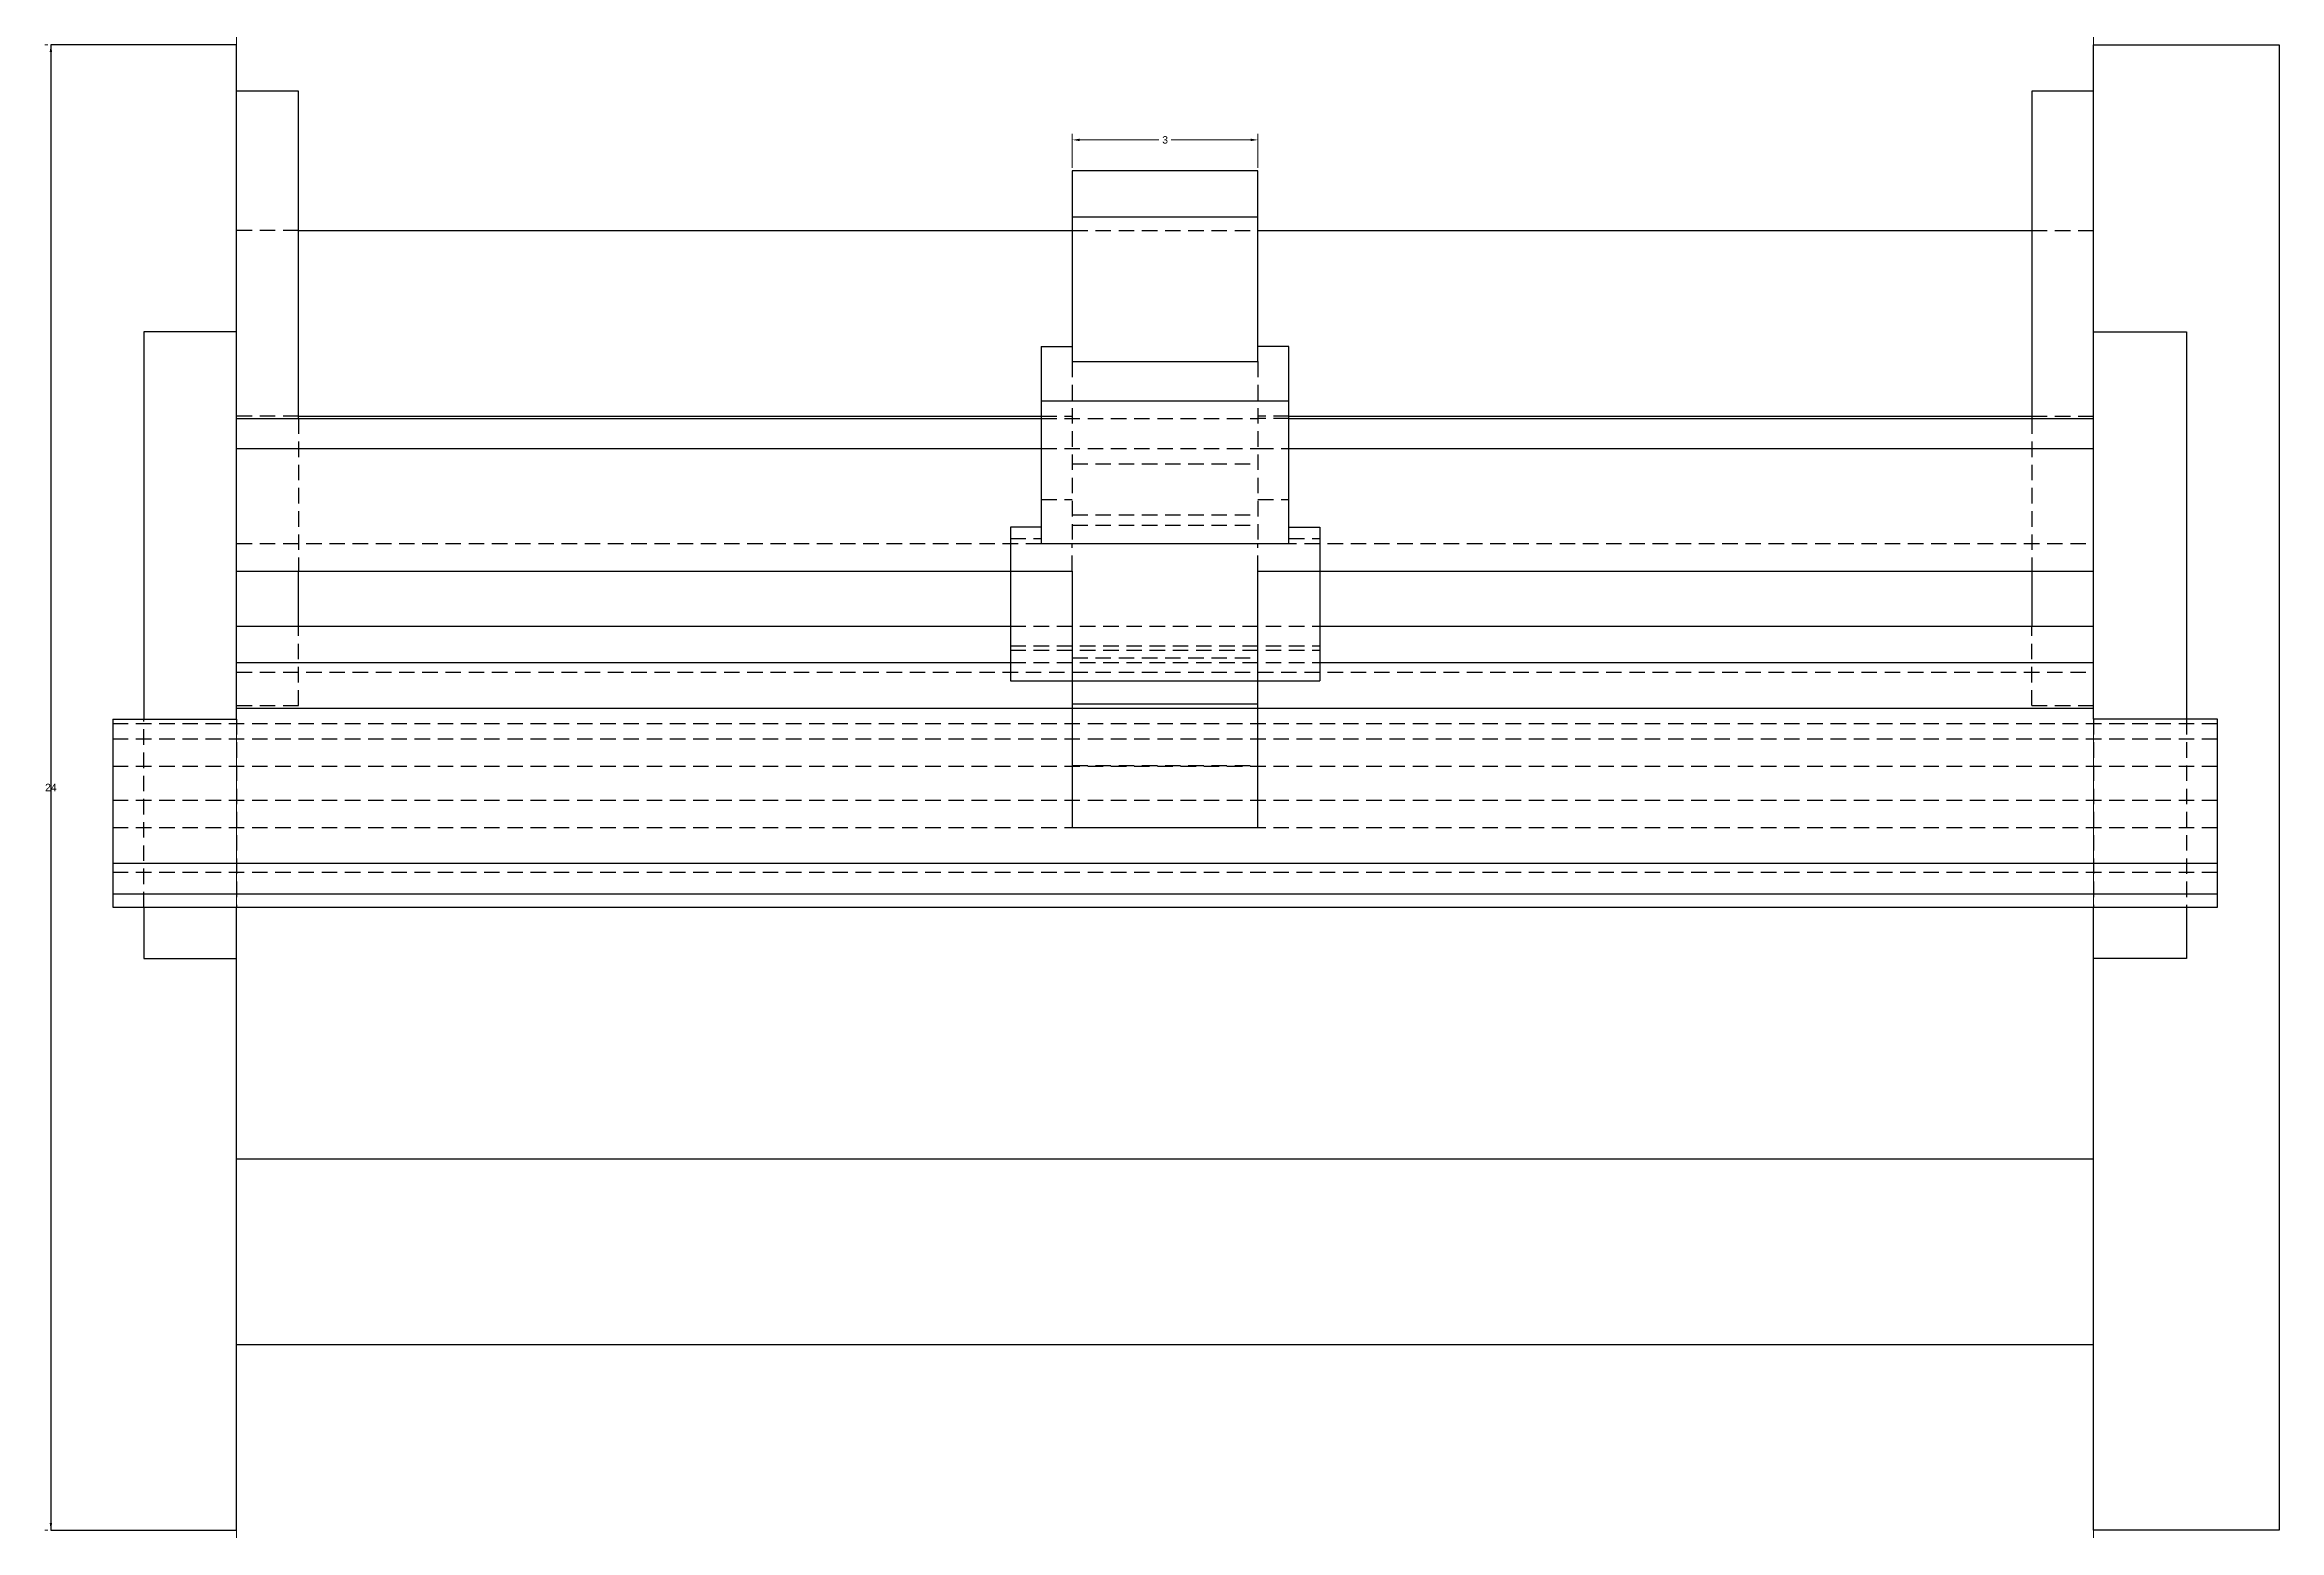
# Model space of a CAD drawing. Header units: inches. Extents: x 1 to 67, y 1 to 115.
# Drawn here: x 0.9 to 37, y 91 to 115 of the extents above; entities that cross this region are included whole.
import ezdxf

# ---------------------------------------------------------------- set-up
doc = ezdxf.new("R2010")
doc.units = ezdxf.units.IN
doc.header["$MEASUREMENT"] = 0
doc.linetypes.add('Amconstr', pattern=[9999, 9999, 0])
doc.linetypes.add('HIDDEN', pattern=[0.375, 0.25, -0.125])
doc.layers.add('AM_5', color=3, linetype='Continuous', lineweight=15)
doc.layers.add('AM_CL', color=1, linetype='Amconstr', lineweight=15)
doc.layers.add('Hidden', color=140, linetype='HIDDEN')
doc.styles.get("Standard").update_dxf_attribs({"font": 'arial.ttf'})
doc.dimstyles.new('AM_ANSI$0', dxfattribs={"dimtxt": 0.12, "dimasz": 0.12, "dimexe": 0.1, "dimexo": 0.05, "dimgap": 0.06, "dimtad": 0, "dimtih": 1, "dimtoh": 1, "dimdec": 4, "dimzin": 7, "dimdsep": 46, "dimtxsty": 'Standard', "dimcen": 0, "dimclrd": 256, "dimclre": 256, "dimclrt": 2, "dimadec": 0, "dimazin": 2, "dimtp": 0.1, "dimtm": 0.1, "dimtfac": 0.71, "dimtdec": 4, "dimtofl": 0, "dimtmove": 0, "dimatfit": 3, "dimfxl": 1, "dimtolj": 1, "dimtzin": 7, "dimlwd": -1, "dimlwe": -1, "dimarcsym": 1})

msp = doc.modelspace()

# ---------------------------------------------------------------- blocks, each defined once
blk = doc.blocks.new('*D7')
at = {"layer": 'AM_5', "linetype": 'ByBlock', "transparency": 16777216}
for p, q in [((0.95, 115), (0.9, 115)), ((1, 114.88), (1, 103.12)), ((1, 91.12), (1, 102.88)), ((0.95, 91), (0.9, 91))]:
    blk.add_line(p, q, dxfattribs=at)
at = {"layer": 'AM_5', "transparency": 16777216}
for points in [[(0.98, 114.88), (1.02, 114.88), (1, 115)], [(0.98, 91.12), (1.02, 91.12), (1, 91)]]:
    blk.add_solid(points, dxfattribs=at)
at = {"layer": 'Defpoints', "color": 0, "transparency": 16777216}
for p in [(1, 115), (1, 91), (1, 91)]:
    blk.add_point(p, dxfattribs=at)
at = {"layer": 'AM_5', "color": 2, "transparency": 16777216, "insert": (1, 103), "char_height": 0.12, "attachment_point": 5}
blk.add_mtext('\\A1;24', dxfattribs=at)
blk = doc.blocks.new('*D9')
at = {"layer": 'AM_5', "linetype": 'ByBlock', "transparency": 16777216}
for p, q in [((17.5, 113.012), (17.5, 113.562)), ((17.62, 113.462), (18.901, 113.462)), ((20.38, 113.462), (19.099, 113.462)), ((20.5, 113.012), (20.5, 113.562))]:
    blk.add_line(p, q, dxfattribs=at)
at = {"layer": 'AM_5', "transparency": 16777216}
for points in [[(17.62, 113.482), (17.62, 113.442), (17.5, 113.462)], [(20.38, 113.482), (20.38, 113.442), (20.5, 113.462)]]:
    blk.add_solid(points, dxfattribs=at)
at = {"layer": 'Defpoints', "color": 0, "transparency": 16777216}
for p in [(20.5, 113.462), (17.5, 112.962), (20.5, 112.962)]:
    blk.add_point(p, dxfattribs=at)
at = {"layer": 'AM_5', "color": 2, "transparency": 16777216, "insert": (19, 113.462), "char_height": 0.12, "attachment_point": 5}
blk.add_mtext('\\A1;3', dxfattribs=at)

# ---------------------------------------------------------------- dimensions: what is measured, and where the dimension line sits
at = {"layer": 'AM_5'}
dim = msp.add_linear_dim(base=(1, 91), p1=(1, 115), p2=(1, 91), angle=90, dimstyle='AM_ANSI$0', override={"dimlunit": 5}, dxfattribs=at)
dim.commit()
dim.dimension.update_dxf_attribs({"geometry": '*D7', "text_midpoint": (1, 103)})
dim = msp.add_linear_dim(base=(20.5, 113.46189), p1=(17.5, 112.96189), p2=(20.5, 112.96189), dimstyle='AM_ANSI$0', override={"dimlunit": 5}, dxfattribs=at)
dim.commit()
dim.dimension.update_dxf_attribs({"geometry": '*D9', "text_midpoint": (19, 113.46189)})

# ---------------------------------------------------------------- linework, layer by layer
for p, q in [((1, 115), (1, 91)), ((4, 115), (1, 115)), ((4, 104.10566), (4, 115)), ((34, 115), (37, 115)), ((34, 104.10566), (34, 115)), ((37, 115), (37, 91)), ((5, 114.24948), (4, 114.24948)), ((5, 108.96371), (5, 114.24948)), ((34, 114.24948), (33, 114.24948)), ((33, 114.24948), (33, 108.96371)), ((17.5, 112.96189), (17.5, 109.87945)), ((20.5, 112.96189), (17.5, 112.96189)), ((20.5, 109.87945), (20.5, 112.96189)), ((5, 112), (17.5, 112)), ((17.5, 112.21999), (20.5, 112.21999)), ((20.5, 112), (33, 112)), ((4, 110.36135), (2.5, 110.36135)), ((2.5, 110.36135), (2.5, 104.10566)), ((17, 110.12676), (17, 109.24746)), ((17, 110.12676), (17.5, 110.12676)), ((21, 110.12676), (20.5, 110.12676)), ((21, 109.24746), (21, 110.12676)), ((34, 110.36135), (35.5, 110.36135)), ((35.5, 110.36135), (35.5, 104.10566)), ((17.5, 109.87945), (20.5, 109.87945)), ((17, 109.24746), (21, 109.24746)), ((17, 109.24746), (17, 106.94188)), ((21, 106.94188), (21, 109.24746)), ((4, 108.96371), (17, 108.96371)), ((5, 109), (17, 109)), ((21, 109), (33, 109)), ((21, 108.96371), (34, 108.96371)), ((4, 108.47489), (17, 108.47489)), ((21, 108.47489), (34, 108.47489)), ((17, 107.20494), (16.5, 107.20494)), ((16.5, 107.20494), (16.5, 104.72277)), ((17, 106.94188), (21, 106.94188)), ((21, 107.20494), (21.5, 107.20494)), ((21.5, 107.20494), (21.5, 104.72277)), ((4, 106.49648), (17.5, 106.49648)), ((5, 105.60779), (5, 106.49648)), ((17.5, 106.49648), (17.5, 104.35296)), ((20.5, 104.35296), (20.5, 106.49648)), ((20.5, 106.49648), (34, 106.49648)), ((33, 106.49648), (33, 105.60779)), ((4, 105.60779), (16.5, 105.60779)), ((21.5, 105.60779), (34, 105.60779)), ((4, 105.02159), (16.5, 105.02159)), ((16.5, 104.72277), (21.5, 104.72277)), ((21.5, 105.02159), (34, 105.02159)), ((17.5, 104.35296), (20.5, 104.35296)), ((17.5, 104.35296), (17.5, 102.35493)), ((20.5, 102.35493), (20.5, 104.35296)), ((2, 104.10566), (2, 101.06478)), ((2, 104.10566), (4, 104.10566)), ((4, 104.27969), (34, 104.27969)), ((36, 104.10566), (34, 104.10566)), ((36, 101.06478), (36, 104.10566)), ((17.5, 102.35493), (20.5, 102.35493)), ((2, 101.7792), (36, 101.7792)), ((2, 101.2846), (36, 101.2846)), ((2, 101.06478), (36, 101.06478)), ((2.5, 101.06478), (2.5, 100.23606)), ((4, 91), (4, 101.06478)), ((34, 91), (34, 101.06478)), ((35.5, 101.06478), (35.5, 100.23606)), ((2.5, 100.23606), (4, 100.23606)), ((35.5, 100.23606), (34, 100.23606)), ((4, 97), (34, 97)), ((4, 94), (34, 94)), ((1, 91), (4, 91)), ((37, 91), (34, 91))]:
    msp.add_line(p, q)
at = {"layer": 'AM_CL'}
for p in [(4, 16.11416), (34, 55.29399)]:
    msp.add_xline(p, (0, 1), dxfattribs=at)
at = {"layer": 'Hidden'}
for p, q in [((5, 112), (4, 112)), ((17.5, 112), (20.5, 112)), ((33, 112), (34, 112)), ((17.5, 109.87945), (17.5, 106.94188)), ((20.5, 109.87945), (20.5, 106.94188)), ((5, 109), (4, 109)), ((5, 108.96371), (5, 106.49648)), ((17, 109), (17.5, 109)), ((17, 108.96371), (20.5, 108.96371)), ((21, 109), (20.5, 109)), ((21, 108.96371), (20.5, 108.96371)), ((33, 109), (34, 109)), ((33, 108.96371), (33, 106.49648)), ((17, 108.47489), (20.5, 108.47489)), ((20.5, 108.47489), (21, 108.47489)), ((17.5, 108.22759), (20.5, 108.22759)), ((17, 107.65375), (17.5, 107.65375)), ((20.5, 107.65375), (21, 107.65375)), ((17.5, 107.40645), (20.5, 107.40645)), ((17.5, 107.23839), (20.5, 107.23839)), ((4, 106.94188), (17.5, 106.94188)), ((16.5, 107.02176), (17, 107.02176)), ((17.5, 106.49648), (17.5, 106.94188)), ((20.5, 106.94188), (34, 106.94188)), ((20.5, 106.49648), (20.5, 106.94188)), ((21, 107.02176), (21.5, 107.02176)), ((5, 104.3235), (5, 105.60779)), ((16.5, 105.60779), (21.5, 105.60779)), ((33, 104.3235), (33, 105.60779)), ((16.5, 105.29065), (21.5, 105.29065)), ((16.5, 105.21738), (21.5, 105.21738)), ((17.5, 105.09487), (20.5, 105.09487)), ((4, 104.86589), (34, 104.86589)), ((16.5, 105.02159), (21.5, 105.02159)), ((2, 104.03239), (36, 104.03239)), ((2.5, 101.06478), (2.5, 104.10566)), ((4, 104.3235), (5, 104.3235)), ((4, 104.10566), (4, 101.06478)), ((33, 104.3235), (34, 104.3235)), ((34, 104.10566), (34, 101.06478)), ((35.5, 104.10566), (35.5, 101.06478)), ((2, 103.78378), (36, 103.78378)), ((2, 103.34413), (36, 103.34413)), ((17.5, 103.35395), (20.5, 103.35395)), ((2, 102.79457), (36, 102.79457)), ((2, 102.35493), (36, 102.35493)), ((2, 101.63266), (36, 101.63266))]:
    msp.add_line(p, q, dxfattribs=at)

msp.set_redraw_order([(e.dxf.handle, doc.entitydb.next_handle()) for e in msp.query("TEXT MTEXT ATTDEF DIMENSION ARC_DIMENSION")])  # texts and dimensions are drawn at this point

doc.saveas('drawing.dxf')
